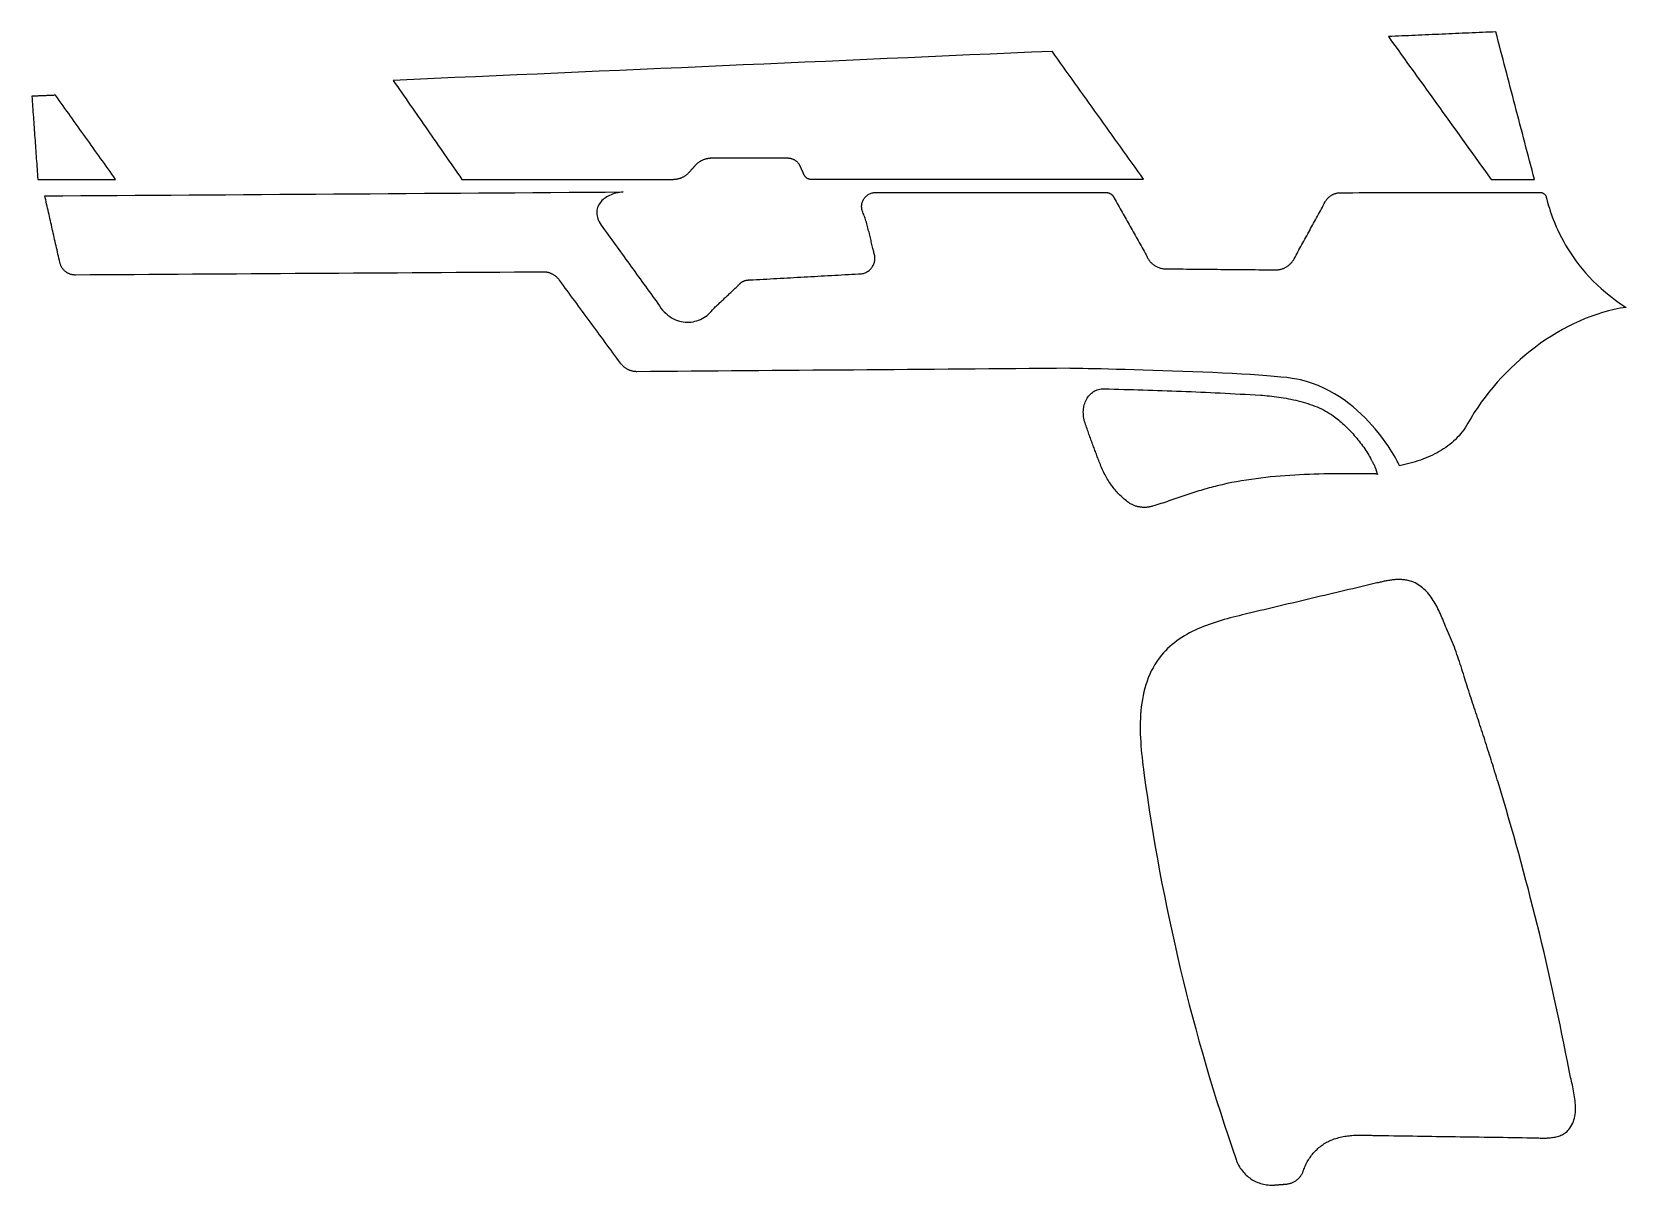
# Model space of a CAD drawing. Header units: metres. Extents: x 27 to 154, y -154 to -62.
import ezdxf

# ---------------------------------------------------------------- set-up
doc = ezdxf.new("R2010")
doc.units = ezdxf.units.M

msp = doc.modelspace()

# ---------------------------------------------------------------- linework, layer by layer
for points in [[(143.678148, -73.63333), (143.785844, -73.63333), (143.89354, -73.63333), (144.001236, -73.63333), (144.108932, -73.63333), (144.216628, -73.63333), (144.324324, -73.63333), (144.43202, -73.63333), (144.539716, -73.63333), (144.647412, -73.63333), (144.755108, -73.63333), (144.862804, -73.63333), (144.9705, -73.63333), (145.078196, -73.63333), (145.185892, -73.63333), (145.293588, -73.63333), (145.401284, -73.63333), (145.50898, -73.63333), (145.616676, -73.63333), (145.724372, -73.63333), (145.832068, -73.63333), (145.939764, -73.63333), (146.04746, -73.63333), (146.155156, -73.63333), (146.262852, -73.63333), (146.370548, -73.63333), (146.478244, -73.63333), (146.58594, -73.63333), (146.693636, -73.63333), (146.801332, -73.63333), (146.909028, -73.63333), (147.016724, -73.63333), (147.12442, -73.63333), (147.028154, -73.265284), (146.931888, -72.897238), (146.835622, -72.529192), (146.739356, -72.161146), (146.64309, -71.7931), (146.546824, -71.425054), (146.450558, -71.057008), (146.354292, -70.688962), (146.258026, -70.320916), (146.16176, -69.95287), (146.065494, -69.584824), (145.969228, -69.216778), (145.872962, -68.848732), (145.776696, -68.480686), (145.68043, -68.11264), (145.584164, -67.744594), (145.487898, -67.376548), (145.391632, -67.008502), (145.295366, -66.640456), (145.1991, -66.27241), (145.102834, -65.904364), (145.006568, -65.536318), (144.910302, -65.168272), (144.814036, -64.800226), (144.71777, -64.43218), (144.621504, -64.064134), (144.525238, -63.696088), (144.428972, -63.328042), (144.332706, -62.959996), (144.23644, -62.59195), (144.140174, -62.223904), (144.043908, -61.855858), (143.776192, -61.867542), (143.508476, -61.879226), (143.24076, -61.89091), (142.973044, -61.902594), (142.705328, -61.914278), (142.437612, -61.925962), (142.169896, -61.937646), (141.90218, -61.94933), (141.634464, -61.961014), (141.366748, -61.972698), (141.099032, -61.984382), (140.831316, -61.996066), (140.5636, -62.00775), (140.295884, -62.019434), (140.028168, -62.031118), (139.760452, -62.042802), (139.492736, -62.054486), (139.22502, -62.06617), (138.957304, -62.077854), (138.689588, -62.089538), (138.421872, -62.101222), (138.154156, -62.112906), (137.88644, -62.12459), (137.618724, -62.136274), (137.351008, -62.147958), (137.083292, -62.159642), (136.815576, -62.171326), (136.54786, -62.18301), (136.280144, -62.194694), (136.012428, -62.206378), (135.744712, -62.218062), (135.476996, -62.229746), (135.733028, -62.586108), (135.98906, -62.94247), (136.245092, -63.298832), (136.501124, -63.655194), (136.757156, -64.011556), (137.013188, -64.367918), (137.26922, -64.72428), (137.525252, -65.080642), (137.781284, -65.437004), (138.037316, -65.793366), (138.293348, -66.149728), (138.54938, -66.50609), (138.805412, -66.862452), (139.061444, -67.218814), (139.317476, -67.575176), (139.573508, -67.931538), (139.82954, -68.2879), (140.085572, -68.644262), (140.341604, -69.000624), (140.597636, -69.356986), (140.853668, -69.713348), (141.1097, -70.06971), (141.365732, -70.426072), (141.621764, -70.782434), (141.877796, -71.138796), (142.133828, -71.495158), (142.38986, -71.85152), (142.645892, -72.207882), (142.901924, -72.564244), (143.157956, -72.920606), (143.413988, -73.276968), (143.67002, -73.63333)], [(108.646214, -63.412116), (107.00385, -63.484506), (105.361486, -63.556896), (103.719122, -63.629286), (102.076758, -63.701676), (100.434394, -63.774066), (98.79203, -63.846456), (97.149666, -63.918846), (95.507302, -63.991236), (93.864938, -64.063626), (92.222574, -64.136016), (90.58021, -64.208406), (88.937846, -64.280796), (87.295482, -64.353186), (85.653118, -64.425576), (84.010754, -64.497966), (82.36839, -64.570356), (80.726026, -64.642746), (79.083662, -64.715136), (77.441298, -64.787526), (75.798934, -64.859916), (74.15657, -64.932306), (72.514206, -65.004696), (70.871842, -65.077086), (69.229478, -65.149476), (67.587114, -65.221866), (65.94475, -65.294256), (64.302386, -65.366646), (62.660022, -65.439036), (61.017658, -65.511426), (59.375294, -65.583816), (57.73293, -65.656206), (56.090566, -65.728596), (56.261762, -65.975484), (56.432958, -66.222372), (56.604154, -66.46926), (56.77535, -66.716148), (56.946546, -66.963036), (57.117742, -67.209924), (57.288938, -67.456812), (57.460134, -67.7037), (57.63133, -67.950588), (57.802526, -68.197476), (57.973722, -68.444364), (58.144918, -68.691252), (58.316114, -68.93814), (58.48731, -69.185028), (58.658506, -69.431916), (58.829702, -69.678804), (59.000898, -69.925692), (59.172094, -70.17258), (59.34329, -70.419468), (59.514486, -70.666356), (59.685682, -70.913244), (59.856878, -71.160132), (60.028074, -71.40702), (60.19927, -71.653908), (60.370466, -71.900796), (60.541662, -72.147684), (60.712858, -72.394572), (60.884054, -72.64146), (61.05525, -72.888348), (61.226446, -73.135236), (61.397642, -73.382124), (61.568838, -73.629012), (62.09538, -73.629012), (62.621922, -73.629012), (63.148464, -73.629012), (63.675006, -73.629012), (64.201548, -73.629012), (64.72809, -73.629012), (65.254632, -73.629012), (65.781174, -73.629012), (66.307716, -73.629012), (66.834258, -73.629012), (67.3608, -73.629012), (67.887342, -73.629012), (68.413884, -73.629012), (68.940426, -73.629012), (69.466968, -73.629012), (69.99351, -73.629012), (70.520052, -73.629012), (71.046594, -73.629012), (71.573136, -73.629012), (72.099678, -73.629012), (72.62622, -73.629012), (73.152762, -73.629012), (73.679304, -73.629012), (74.205846, -73.629012), (74.732388, -73.629012), (75.25893, -73.629012), (75.785472, -73.629012), (76.312014, -73.629012), (76.838556, -73.629012), (77.365098, -73.629012), (77.89164, -73.629012), (78.418182, -73.629012), (78.464664, -73.628504), (78.510892, -73.626726), (78.55712, -73.623678), (78.603094, -73.61936), (78.648814, -73.613772), (78.69428, -73.607168), (78.739492, -73.599294), (78.78445, -73.59015), (78.829154, -73.57999), (78.87335, -73.56856), (78.917292, -73.556114), (78.960726, -73.542398), (79.003906, -73.527666), (79.046578, -73.511918), (79.088742, -73.4949), (79.130652, -73.476866), (79.172054, -73.457816), (79.212948, -73.437496), (79.253334, -73.41616), (79.292958, -73.393808), (79.332074, -73.37044), (79.370682, -73.346056), (79.408528, -73.320656), (79.445866, -73.29424), (79.482442, -73.266808), (79.51851, -73.23836), (79.553816, -73.208896), (79.58836, -73.178416), (79.622142, -73.14692), (79.655162, -73.114662), (79.68742, -73.081388), (79.718916, -73.047098), (79.734156, -73.03008), (79.749396, -73.013062), (79.764636, -72.996044), (79.779876, -72.979026), (79.795116, -72.962008), (79.810356, -72.94499), (79.825596, -72.927972), (79.840836, -72.910954), (79.856076, -72.893936), (79.871316, -72.876918), (79.886556, -72.8599), (79.901796, -72.842882), (79.917036, -72.825864), (79.932276, -72.808846), (79.947516, -72.791828), (79.962756, -72.77481), (79.977996, -72.757792), (79.993236, -72.740774), (80.008476, -72.723756), (80.023716, -72.706738), (80.038956, -72.68972), (80.054196, -72.672702), (80.069436, -72.655684), (80.084676, -72.638666), (80.099916, -72.621648), (80.115156, -72.60463), (80.130396, -72.587612), (80.145636, -72.570594), (80.160876, -72.553576), (80.176116, -72.536558), (80.191356, -72.519794), (80.206596, -72.502776), (80.238092, -72.468486), (80.27035, -72.435212), (80.30337, -72.402954), (80.337152, -72.371458), (80.371696, -72.340978), (80.407002, -72.311514), (80.44307, -72.283066), (80.479646, -72.255634), (80.516984, -72.229218), (80.55483, -72.203818), (80.593438, -72.179434), (80.632554, -72.156066), (80.672178, -72.133714), (80.712564, -72.112378), (80.753458, -72.092058), (80.79486, -72.073008), (80.83677, -72.054974), (80.878934, -72.037956), (80.921606, -72.022208), (80.964786, -72.007476), (81.00822, -71.99376), (81.052162, -71.981314), (81.096358, -71.969884), (81.141062, -71.959724), (81.18602, -71.950834), (81.231232, -71.94296), (81.276698, -71.936356), (81.322418, -71.930768), (81.368392, -71.92645), (81.41462, -71.923402), (81.460848, -71.921624), (81.50733, -71.921116), (81.696052, -71.921116), (81.884774, -71.921116), (82.073496, -71.921116), (82.262218, -71.921116), (82.45094, -71.921116), (82.639662, -71.921116), (82.828384, -71.921116), (83.017106, -71.921116), (83.205828, -71.921116), (83.39455, -71.921116), (83.583272, -71.921116), (83.771994, -71.921116), (83.960716, -71.921116), (84.149438, -71.921116), (84.33816, -71.921116), (84.526882, -71.921116), (84.715604, -71.921116), (84.904326, -71.921116), (85.093048, -71.921116), (85.28177, -71.921116), (85.470492, -71.921116), (85.659214, -71.921116), (85.847936, -71.921116), (86.036658, -71.921116), (86.22538, -71.921116), (86.414102, -71.921116), (86.602824, -71.921116), (86.791546, -71.921116), (86.980268, -71.921116), (87.16899, -71.921116), (87.357712, -71.921116), (87.546434, -71.921116), (87.586566, -71.921878), (87.626444, -71.924164), (87.665814, -71.92772), (87.70493, -71.9328), (87.743792, -71.93915), (87.782146, -71.947024), (87.819992, -71.956168), (87.857584, -71.966582), (87.894668, -71.978266), (87.931244, -71.991474), (87.967312, -72.005952), (88.002618, -72.021446), (88.037416, -72.03821), (88.071452, -72.056244), (88.10498, -72.075548), (88.137746, -72.095868), (88.16975, -72.117458), (88.200992, -72.140064), (88.231472, -72.16394), (88.260936, -72.188832), (88.289638, -72.21474), (88.317324, -72.241664), (88.344248, -72.269604), (88.370156, -72.29856), (88.395048, -72.328532), (88.418924, -72.35952), (88.441784, -72.39127), (88.463374, -72.424036), (88.483948, -72.457818), (88.503252, -72.492362), (88.52154, -72.527668), (88.538558, -72.56399), (88.547702, -72.584564), (88.556846, -72.605138), (88.56599, -72.625712), (88.575134, -72.646286), (88.584278, -72.66686), (88.593422, -72.687434), (88.602566, -72.708008), (88.61171, -72.728582), (88.620854, -72.749156), (88.629998, -72.76973), (88.639142, -72.790304), (88.648286, -72.810878), (88.65743, -72.831452), (88.666574, -72.852026), (88.675718, -72.8726), (88.684862, -72.893174), (88.694006, -72.913748), (88.70315, -72.934322), (88.712294, -72.954896), (88.721438, -72.97547), (88.730582, -72.996044), (88.739726, -73.016618), (88.74887, -73.037192), (88.758014, -73.057766), (88.767158, -73.07834), (88.776302, -73.098914), (88.785446, -73.119488), (88.79459, -73.140062), (88.803734, -73.160636), (88.812878, -73.18121), (88.822022, -73.201784), (88.831166, -73.222358), (88.841834, -73.244964), (88.853264, -73.267062), (88.865202, -73.288652), (88.877902, -73.30948), (88.891364, -73.3298), (88.905588, -73.349612), (88.92032, -73.368916), (88.935814, -73.387458), (88.951816, -73.405492), (88.96858, -73.422764), (88.985852, -73.439528), (89.003632, -73.45553), (89.02192, -73.471024), (89.040716, -73.485756), (89.06002, -73.499726), (89.079832, -73.513188), (89.100152, -73.525888), (89.12098, -73.537826), (89.142062, -73.549002), (89.163652, -73.559416), (89.185496, -73.569068), (89.207848, -73.577958), (89.230454, -73.586086), (89.253568, -73.593452), (89.276936, -73.600056), (89.300558, -73.605644), (89.324434, -73.61047), (89.348564, -73.614534), (89.372948, -73.617582), (89.397332, -73.619868), (89.42197, -73.621138), (89.446862, -73.621646), (90.275156, -73.621646), (91.10345, -73.621646), (91.931744, -73.621646), (92.760038, -73.621646), (93.588332, -73.621646), (94.416626, -73.621646), (95.24492, -73.621646), (96.073214, -73.621646), (96.901508, -73.621646), (97.729802, -73.621646), (98.558096, -73.621646), (99.38639, -73.621646), (100.214684, -73.621646), (101.042978, -73.621646), (101.871272, -73.621646), (102.699566, -73.621646), (103.52786, -73.621646), (104.356154, -73.621646), (105.184448, -73.621646), (106.012742, -73.621646), (106.841036, -73.621646), (107.66933, -73.621646), (108.497624, -73.621646), (109.325918, -73.621646), (110.154212, -73.621646), (110.982506, -73.621646), (111.8108, -73.621646), (112.639094, -73.621646), (113.467388, -73.621646), (114.295682, -73.621646), (115.123976, -73.621646), (115.95227, -73.621646), (115.723924, -73.302114), (115.495578, -72.982582), (115.267232, -72.66305), (115.038886, -72.343518), (114.81054, -72.023986), (114.582194, -71.704454), (114.353848, -71.384922), (114.125502, -71.06539), (113.897156, -70.745858), (113.66881, -70.426326), (113.440464, -70.106794), (113.212118, -69.787262), (112.983772, -69.46773), (112.755426, -69.148198), (112.52708, -68.828666), (112.298734, -68.509134), (112.070388, -68.189602), (111.842042, -67.87007), (111.613696, -67.550538), (111.38535, -67.231006), (111.157004, -66.911474), (110.928658, -66.591942), (110.700312, -66.27241), (110.471966, -65.952878), (110.24362, -65.633346), (110.015274, -65.313814), (109.786928, -64.994282), (109.558582, -64.67475), (109.330236, -64.355218), (109.10189, -64.035686), (108.873544, -63.716154), (108.645198, -63.396622)], [(29.168344, -66.9163), (29.109162, -66.91884), (29.04998, -66.92138), (28.990798, -66.92392), (28.931616, -66.92646), (28.872434, -66.929), (28.813252, -66.93154), (28.75407, -66.93408), (28.694888, -66.93662), (28.635706, -66.93916), (28.576524, -66.9417), (28.517342, -66.94424), (28.45816, -66.94678), (28.398978, -66.94932), (28.339796, -66.95186), (28.280614, -66.9544), (28.221432, -66.95694), (28.16225, -66.95948), (28.103068, -66.96202), (28.043886, -66.96456), (27.984704, -66.9671), (27.925522, -66.96964), (27.86634, -66.97218), (27.807158, -66.97472), (27.747976, -66.97726), (27.688794, -66.9798), (27.629612, -66.98234), (27.57043, -66.98488), (27.511248, -66.98742), (27.452066, -66.98996), (27.392884, -66.9925), (27.333702, -66.99504), (27.27452, -66.99758), (27.289252, -67.204844), (27.303984, -67.412108), (27.318716, -67.619372), (27.333448, -67.826636), (27.34818, -68.0339), (27.362912, -68.241164), (27.377644, -68.448428), (27.392376, -68.655692), (27.407108, -68.862956), (27.42184, -69.07022), (27.436572, -69.277484), (27.451304, -69.484748), (27.466036, -69.692012), (27.480768, -69.899276), (27.4955, -70.10654), (27.510232, -70.313804), (27.524964, -70.521068), (27.539696, -70.728332), (27.554428, -70.935596), (27.56916, -71.14286), (27.583892, -71.350124), (27.598624, -71.557388), (27.613356, -71.764652), (27.628088, -71.971916), (27.64282, -72.17918), (27.657552, -72.386444), (27.672284, -72.593708), (27.687016, -72.800972), (27.701748, -73.008236), (27.71648, -73.2155), (27.731212, -73.422764), (27.745944, -73.630028), (27.94, -73.630028), (28.134056, -73.630028), (28.328112, -73.630028), (28.522168, -73.630028), (28.716224, -73.630028), (28.91028, -73.630028), (29.104336, -73.630028), (29.298392, -73.630028), (29.492448, -73.630028), (29.686504, -73.630028), (29.88056, -73.630028), (30.074616, -73.630028), (30.268672, -73.630028), (30.462728, -73.630028), (30.656784, -73.630028), (30.85084, -73.630028), (31.044896, -73.630028), (31.238952, -73.630028), (31.433008, -73.630028), (31.627064, -73.630028), (31.82112, -73.630028), (32.015176, -73.630028), (32.209232, -73.630028), (32.403288, -73.630028), (32.597344, -73.630028), (32.7914, -73.630028), (32.985456, -73.630028), (33.179512, -73.630028), (33.373568, -73.630028), (33.567624, -73.630028), (33.76168, -73.630028), (33.955736, -73.630028), (33.805876, -73.420224), (33.656016, -73.21042), (33.506156, -73.000616), (33.356296, -72.790812), (33.206436, -72.581008), (33.056576, -72.371204), (32.906716, -72.1614), (32.756856, -71.951596), (32.606996, -71.741792), (32.457136, -71.531988), (32.307276, -71.322184), (32.157416, -71.11238), (32.007556, -70.902576), (31.857696, -70.692772), (31.707836, -70.482968), (31.557976, -70.273164), (31.408116, -70.06336), (31.258256, -69.853556), (31.108396, -69.643752), (30.958536, -69.433948), (30.808676, -69.224144), (30.658816, -69.01434), (30.508956, -68.804536), (30.359096, -68.594732), (30.209236, -68.384928), (30.059376, -68.175124), (29.909516, -67.96532), (29.759656, -67.755516), (29.609796, -67.545712), (29.459936, -67.335908), (29.310076, -67.126104), (29.160216, -66.9163)], [(28.295092, -74.950066), (29.737304, -74.94016), (31.179516, -74.930254), (32.621728, -74.920348), (34.06394, -74.910442), (35.506152, -74.900536), (36.948364, -74.89063), (38.390576, -74.880724), (39.832788, -74.870818), (41.275, -74.860912), (42.717212, -74.851006), (44.159424, -74.8411), (45.601636, -74.831194), (47.043848, -74.821288), (48.48606, -74.811382), (49.928272, -74.801476), (51.370484, -74.79157), (52.812696, -74.781664), (54.254908, -74.771758), (55.69712, -74.761852), (57.139332, -74.751946), (58.581544, -74.74204), (60.023756, -74.732134), (61.465968, -74.722228), (62.90818, -74.712322), (64.350392, -74.702416), (65.792604, -74.69251), (67.234816, -74.682604), (68.677028, -74.672698), (70.11924, -74.662792), (71.561452, -74.652886), (73.003664, -74.64298), (74.445876, -74.633074), (74.294238, -74.647552), (74.146156, -74.668126), (74.002138, -74.694288), (73.862184, -74.726292), (73.726548, -74.76363), (73.595738, -74.806302), (73.469754, -74.854308), (73.34885, -74.90714), (73.233534, -74.965052), (73.123806, -75.027536), (73.020174, -75.094592), (72.922638, -75.165966), (72.831706, -75.241658), (72.747378, -75.321414), (72.670162, -75.405234), (72.600058, -75.49261), (72.537574, -75.583796), (72.48271, -75.678284), (72.435974, -75.776074), (72.39762, -75.876912), (72.367648, -75.980798), (72.346566, -76.087478), (72.334628, -76.196952), (72.331834, -76.308966), (72.338692, -76.423266), (72.355456, -76.539598), (72.382126, -76.657962), (72.41921, -76.778358), (72.466962, -76.900278), (72.525636, -77.023976), (72.595486, -77.148944), (72.676766, -77.275182), (72.818244, -77.470762), (72.959722, -77.666342), (73.1012, -77.861922), (73.242678, -78.057502), (73.384156, -78.253082), (73.525634, -78.448662), (73.667112, -78.644242), (73.80859, -78.839822), (73.950068, -79.035402), (74.091546, -79.230982), (74.233024, -79.426562), (74.374502, -79.622142), (74.51598, -79.817722), (74.657458, -80.013302), (74.798936, -80.208882), (74.940414, -80.404462), (75.081638, -80.600042), (75.223116, -80.795622), (75.364594, -80.991202), (75.506072, -81.186782), (75.64755, -81.382362), (75.789028, -81.577942), (75.930506, -81.773522), (76.071984, -81.969102), (76.213462, -82.164682), (76.35494, -82.360262), (76.496418, -82.555842), (76.637896, -82.751422), (76.779374, -82.947002), (76.920852, -83.142582), (77.06233, -83.338162), (77.203808, -83.533742), (77.325982, -83.72475), (77.453236, -83.901534), (77.585316, -84.064348), (77.72146, -84.213446), (77.861668, -84.349336), (78.005432, -84.472018), (78.152244, -84.581746), (78.30185, -84.679028), (78.453742, -84.763864), (78.607412, -84.836762), (78.762606, -84.897722), (78.91907, -84.947252), (79.076296, -84.985606), (79.233776, -85.013038), (79.391256, -85.029548), (79.548228, -85.035644), (79.704184, -85.03158), (79.85887, -85.01761), (80.012032, -84.993988), (80.162908, -84.960968), (80.311498, -84.918804), (80.45704, -84.868004), (80.59928, -84.808568), (80.737964, -84.74075), (80.872584, -84.665058), (81.002632, -84.581492), (81.127854, -84.490306), (81.247742, -84.392008), (81.362042, -84.286598), (81.470246, -84.174584), (81.5721, -84.05622), (81.666842, -83.931506), (81.728056, -83.873848), (81.78927, -83.81619), (81.850484, -83.758532), (81.911698, -83.700874), (81.972912, -83.643216), (82.034126, -83.585558), (82.09534, -83.5279), (82.156554, -83.470242), (82.217768, -83.412584), (82.278982, -83.354926), (82.340196, -83.297268), (82.40141, -83.23961), (82.462624, -83.181952), (82.523838, -83.124294), (82.585052, -83.066636), (82.646266, -83.008978), (82.70748, -82.95132), (82.768694, -82.893662), (82.829908, -82.836004), (82.891122, -82.778346), (82.952336, -82.720688), (83.01355, -82.66303), (83.074764, -82.605372), (83.135978, -82.547714), (83.197192, -82.490056), (83.258406, -82.432398), (83.31962, -82.37474), (83.380834, -82.317082), (83.442048, -82.259424), (83.503262, -82.201766), (83.564476, -82.144108), (83.62569, -82.08645), (83.646264, -82.060288), (83.667346, -82.034888), (83.68919, -82.01025), (83.711796, -81.986374), (83.73491, -81.96326), (83.758786, -81.940908), (83.78317, -81.919318), (83.808062, -81.89849), (83.833716, -81.878424), (83.859878, -81.859374), (83.886548, -81.841086), (83.913726, -81.82356), (83.941412, -81.806796), (83.969606, -81.791048), (83.998054, -81.776062), (84.02701, -81.761838), (84.056474, -81.74863), (84.086192, -81.736184), (84.116418, -81.724754), (84.146898, -81.714086), (84.177632, -81.704434), (84.208874, -81.695544), (84.24037, -81.68767), (84.27212, -81.680812), (84.304124, -81.67497), (84.336382, -81.66989), (84.36864, -81.665826), (84.401152, -81.662778), (84.433918, -81.660746), (84.466684, -81.65973), (84.499704, -81.65973), (84.532724, -81.660746), (84.803996, -81.645506), (85.075268, -81.630266), (85.34654, -81.615026), (85.617812, -81.599786), (85.889084, -81.584546), (86.160356, -81.569306), (86.431628, -81.554066), (86.7029, -81.538826), (86.974172, -81.523586), (87.245444, -81.508346), (87.516716, -81.493106), (87.787988, -81.477866), (88.05926, -81.462626), (88.330532, -81.447386), (88.601804, -81.432146), (88.873076, -81.416906), (89.144348, -81.401666), (89.41562, -81.386426), (89.686892, -81.371186), (89.958164, -81.355946), (90.229436, -81.340706), (90.500708, -81.325466), (90.77198, -81.310226), (91.043252, -81.294986), (91.314524, -81.279746), (91.585796, -81.264506), (91.857068, -81.249266), (92.12834, -81.234026), (92.399612, -81.218786), (92.670884, -81.203546), (92.942156, -81.188306), (93.213428, -81.173066), (93.293184, -81.174082), (93.371416, -81.170272), (93.448124, -81.161636), (93.523308, -81.148682), (93.596714, -81.131156), (93.668088, -81.109566), (93.73743, -81.083912), (93.80474, -81.054194), (93.869764, -81.02092), (93.932502, -80.98409), (93.9927, -80.943704), (94.050358, -80.900016), (94.105222, -80.85328), (94.157292, -80.803496), (94.206314, -80.750918), (94.252288, -80.695546), (94.29496, -80.637634), (94.33433, -80.577436), (94.370398, -80.514952), (94.402656, -80.450436), (94.431358, -80.384142), (94.45625, -80.31607), (94.477078, -80.246474), (94.493842, -80.175354), (94.506542, -80.102964), (94.514924, -80.029304), (94.518734, -79.954882), (94.518226, -79.879444), (94.512892, -79.803498), (94.502732, -79.727044), (94.487746, -79.650082), (94.46768, -79.572866), (94.44482, -79.492602), (94.421706, -79.408528), (94.398592, -79.320898), (94.375224, -79.229966), (94.351856, -79.135732), (94.328234, -79.038704), (94.304358, -78.939136), (94.280228, -78.837028), (94.255844, -78.732634), (94.231206, -78.626462), (94.206314, -78.518512), (94.180914, -78.409038), (94.15526, -78.298294), (94.129098, -78.18628), (94.102428, -78.073504), (94.07525, -77.96022), (94.047564, -77.846428), (94.01937, -77.732636), (93.990668, -77.618844), (93.961458, -77.505306), (93.931486, -77.392276), (93.901006, -77.280008), (93.869764, -77.168756), (93.83776, -77.058774), (93.805248, -76.950316), (93.771974, -76.843382), (93.737684, -76.73848), (93.702632, -76.63561), (93.666818, -76.53528), (93.630242, -76.43749), (93.59265, -76.342494), (93.554042, -76.250546), (93.526356, -76.180442), (93.50375, -76.110084), (93.48597, -76.039472), (93.473016, -75.96886), (93.464634, -75.898502), (93.460824, -75.828398), (93.461332, -75.758802), (93.466158, -75.689968), (93.475048, -75.621896), (93.488002, -75.55484), (93.50502, -75.489054), (93.525848, -75.424538), (93.550486, -75.361546), (93.57868, -75.300078), (93.61043, -75.240642), (93.645736, -75.182984), (93.684344, -75.127612), (93.726, -75.074526), (93.770958, -75.02398), (93.81871, -74.975974), (93.86951, -74.931016), (93.923104, -74.888852), (93.979238, -74.84999), (94.037912, -74.81443), (94.099126, -74.782426), (94.162626, -74.753978), (94.228412, -74.72934), (94.29623, -74.708766), (94.36608, -74.692256), (94.437708, -74.680064), (94.511114, -74.672444), (94.586298, -74.66965), (95.159068, -74.66965), (95.731838, -74.66965), (96.304608, -74.66965), (96.877378, -74.66965), (97.450148, -74.66965), (98.022918, -74.66965), (98.595688, -74.66965), (99.168458, -74.66965), (99.741228, -74.66965), (100.313998, -74.66965), (100.886768, -74.66965), (101.459538, -74.66965), (102.032308, -74.66965), (102.605078, -74.66965), (103.177848, -74.66965), (103.750618, -74.66965), (104.323388, -74.66965), (104.896158, -74.66965), (105.468928, -74.66965), (106.041698, -74.66965), (106.614468, -74.66965), (107.187238, -74.66965), (107.760008, -74.66965), (108.332778, -74.66965), (108.905548, -74.66965), (109.478318, -74.66965), (110.051088, -74.66965), (110.623858, -74.66965), (111.196628, -74.66965), (111.769398, -74.66965), (112.342168, -74.66965), (112.914938, -74.66965), (112.943132, -74.669904), (112.971072, -74.671174), (112.998758, -74.67346), (113.026444, -74.676762), (113.053876, -74.68108), (113.0808, -74.686414), (113.10747, -74.692764), (113.133886, -74.70013), (113.160048, -74.708258), (113.185702, -74.717402), (113.211102, -74.727562), (113.235994, -74.738484), (113.260378, -74.750168), (113.284508, -74.762868), (113.30813, -74.77633), (113.331244, -74.790554), (113.35385, -74.805794), (113.375694, -74.821796), (113.39703, -74.83856), (113.417858, -74.856086), (113.437924, -74.874374), (113.457482, -74.893424), (113.476278, -74.913236), (113.494312, -74.93381), (113.511838, -74.954892), (113.528602, -74.976736), (113.544604, -74.999342), (113.559844, -75.022456), (113.574322, -75.046332), (113.587784, -75.070716), (113.600484, -75.095608), (113.612168, -75.121262), (113.691924, -75.26274), (113.77168, -75.404218), (113.851436, -75.545696), (113.931192, -75.687174), (114.010948, -75.828652), (114.090704, -75.97013), (114.17046, -76.111608), (114.250216, -76.253086), (114.329972, -76.394564), (114.409728, -76.536042), (114.489484, -76.67752), (114.56924, -76.818998), (114.648996, -76.960476), (114.728752, -77.101954), (114.808508, -77.243432), (114.888264, -77.38491), (114.96802, -77.526388), (115.047776, -77.667866), (115.127532, -77.809344), (115.207288, -77.950822), (115.287044, -78.0923), (115.3668, -78.233778), (115.446556, -78.375256), (115.526312, -78.516734), (115.606068, -78.658212), (115.685824, -78.79969), (115.76558, -78.941168), (115.845336, -79.082646), (115.925092, -79.224124), (116.004848, -79.365602), (116.084604, -79.50708), (116.16436, -79.648558), (116.186458, -79.710788), (116.210842, -79.771748), (116.237512, -79.831184), (116.266468, -79.88935), (116.297456, -79.945992), (116.330476, -80.00111), (116.365528, -80.054704), (116.402612, -80.106774), (116.441474, -80.15732), (116.482368, -80.206088), (116.52504, -80.253078), (116.569236, -80.29829), (116.61521, -80.341724), (116.662708, -80.38338), (116.71173, -80.423258), (116.762276, -80.461104), (116.814092, -80.496918), (116.867432, -80.5307), (116.922042, -80.56245), (116.977922, -80.592168), (117.034818, -80.619854), (117.092984, -80.645254), (117.152166, -80.668368), (117.212364, -80.68945), (117.273578, -80.707992), (117.335554, -80.724248), (117.398292, -80.738218), (117.461792, -80.749648), (117.526054, -80.758538), (117.591078, -80.765142), (117.65661, -80.768952), (117.72265, -80.770222), (117.99697, -80.772762), (118.27129, -80.775302), (118.54561, -80.777842), (118.81993, -80.780382), (119.09425, -80.782922), (119.36857, -80.785462), (119.64289, -80.788002), (119.91721, -80.790542), (120.19153, -80.793082), (120.46585, -80.795622), (120.74017, -80.798162), (121.01449, -80.800702), (121.28881, -80.803242), (121.56313, -80.805782), (121.83745, -80.808322), (122.11177, -80.810862), (122.38609, -80.813402), (122.66041, -80.815942), (122.93473, -80.818482), (123.20905, -80.821022), (123.48337, -80.823562), (123.75769, -80.826102), (124.03201, -80.828642), (124.30633, -80.831182), (124.58065, -80.833722), (124.85497, -80.836262), (125.12929, -80.838802), (125.40361, -80.841342), (125.67793, -80.843882), (125.95225, -80.846422), (126.22657, -80.848962), (126.50089, -80.851502), (126.557786, -80.850486), (126.614428, -80.847438), (126.670562, -80.842612), (126.726442, -80.835754), (126.781814, -80.827118), (126.836678, -80.816704), (126.891034, -80.804512), (126.944882, -80.790288), (126.997968, -80.774286), (127.050546, -80.75676), (127.102362, -80.737456), (127.153416, -80.716374), (127.203708, -80.693514), (127.252984, -80.66913), (127.301498, -80.643222), (127.348996, -80.615536), (127.395732, -80.586326), (127.441452, -80.555592), (127.486156, -80.523334), (127.529844, -80.489552), (127.572262, -80.454246), (127.613664, -80.417416), (127.653796, -80.379316), (127.692658, -80.339692), (127.73025, -80.298798), (127.766572, -80.256634), (127.80137, -80.212946), (127.834898, -80.167988), (127.866902, -80.12176), (127.897382, -80.074262), (127.926338, -80.025494), (127.95377, -79.97571), (128.031494, -79.83347), (128.109218, -79.69123), (128.186942, -79.54899), (128.264666, -79.40675), (128.34239, -79.26451), (128.420114, -79.12227), (128.497838, -78.98003), (128.575562, -78.83779), (128.653286, -78.69555), (128.73101, -78.55331), (128.808734, -78.41107), (128.886458, -78.26883), (128.964182, -78.12659), (129.041906, -77.98435), (129.11963, -77.84211), (129.197354, -77.69987), (129.275078, -77.55763), (129.352802, -77.41539), (129.430526, -77.27315), (129.50825, -77.13091), (129.585974, -76.98867), (129.663698, -76.84643), (129.741422, -76.70419), (129.819146, -76.56195), (129.89687, -76.41971), (129.974594, -76.27747), (130.052318, -76.13523), (130.130042, -75.99299), (130.207766, -75.85075), (130.28549, -75.70851), (130.363214, -75.56627), (130.440938, -75.42403), (130.463798, -75.382628), (130.487928, -75.342242), (130.513328, -75.302872), (130.539998, -75.264518), (130.567684, -75.22718), (130.59664, -75.190858), (130.626612, -75.155806), (130.657854, -75.12177), (130.690112, -75.089004), (130.723386, -75.057254), (130.757676, -75.026774), (130.792728, -74.99731), (130.828796, -74.969116), (130.86588, -74.942192), (130.903726, -74.916538), (130.942334, -74.892154), (130.981704, -74.86904), (131.021836, -74.847196), (131.06273, -74.826876), (131.104386, -74.807826), (131.14655, -74.790046), (131.189476, -74.77379), (131.23291, -74.759058), (131.276852, -74.745596), (131.321302, -74.733658), (131.36626, -74.723244), (131.411726, -74.714354), (131.4577, -74.706988), (131.503928, -74.701146), (131.550664, -74.696828), (131.597654, -74.694034), (131.644898, -74.693018), (132.142484, -74.692256), (132.64007, -74.691494), (133.137656, -74.690732), (133.635242, -74.68997), (134.132828, -74.689208), (134.630414, -74.688446), (135.128, -74.687684), (135.625586, -74.686922), (136.123172, -74.68616), (136.620758, -74.685398), (137.118344, -74.684636), (137.61593, -74.683874), (138.113516, -74.683112), (138.611102, -74.68235), (139.108688, -74.681588), (139.606274, -74.680826), (140.10386, -74.680064), (140.601446, -74.679302), (141.099032, -74.67854), (141.596618, -74.677778), (142.094204, -74.677016), (142.59179, -74.676254), (143.089376, -74.675492), (143.586962, -74.67473), (144.084548, -74.673968), (144.582134, -74.673206), (145.07972, -74.672444), (145.577306, -74.671682), (146.074892, -74.67092), (146.572478, -74.670158), (147.070064, -74.669396), (147.56765, -74.668634), (147.589748, -74.668888), (147.611846, -74.670158), (147.63369, -74.672444), (147.65528, -74.675492), (147.676616, -74.679556), (147.697698, -74.684382), (147.718272, -74.68997), (147.738592, -74.696574), (147.758658, -74.70394), (147.778216, -74.712068), (147.79752, -74.720958), (147.816316, -74.73061), (147.834604, -74.741024), (147.852384, -74.7522), (147.869656, -74.764138), (147.88642, -74.776584), (147.902676, -74.789792), (147.918424, -74.803762), (147.933664, -74.81824), (147.948396, -74.83348), (147.962366, -74.849228), (147.975828, -74.865484), (147.988528, -74.882502), (148.000466, -74.900028), (148.011896, -74.918062), (148.022564, -74.936604), (148.03247, -74.955654), (148.041614, -74.975212), (148.049996, -74.995278), (148.057616, -75.015852), (148.06422, -75.036934), (148.070062, -75.05827), (148.107146, -75.204066), (148.149818, -75.365864), (148.198586, -75.542648), (148.253958, -75.733656), (148.316442, -75.93838), (148.386546, -76.155804), (148.464524, -76.38542), (148.551138, -76.626212), (148.646642, -76.877672), (148.751798, -77.138784), (148.86686, -77.40904), (148.992336, -77.687678), (149.128734, -77.973682), (149.276562, -78.266544), (149.436328, -78.565502), (149.608286, -78.869794), (149.793198, -79.178658), (149.991572, -79.491332), (150.203662, -79.807054), (150.429976, -80.125062), (150.671276, -80.444594), (150.927816, -80.764888), (151.200104, -81.085182), (151.488394, -81.404714), (151.793448, -81.722722), (152.115774, -82.038444), (152.45588, -82.351118), (152.81402, -82.660236), (153.190702, -82.964782), (153.586688, -83.263994), (154.002232, -83.557364), (154.437842, -83.843876), (153.967942, -83.919314), (153.498042, -84.013548), (153.028904, -84.125816), (152.560782, -84.255864), (152.094438, -84.403184), (151.630126, -84.567014), (151.168354, -84.7471), (150.709376, -84.942934), (150.253954, -85.154008), (149.802596, -85.380068), (149.355556, -85.620352), (148.913342, -85.874352), (148.476462, -86.14156), (148.045424, -86.421722), (147.620736, -86.714076), (147.202906, -87.018368), (146.792188, -87.33409), (146.389344, -87.66048), (145.994628, -87.997284), (145.608548, -88.343994), (145.231612, -88.700102), (144.864328, -89.0651), (144.50695, -89.43848), (144.16024, -89.819734), (143.824452, -90.208354), (143.500094, -90.604086), (143.187674, -91.006168), (142.8877, -91.414346), (142.60068, -91.827858), (142.326868, -92.24645), (142.067026, -92.66936), (141.821408, -93.096334), (141.716506, -93.276928), (141.605762, -93.451934), (141.48943, -93.621352), (141.36751, -93.785182), (141.24051, -93.943678), (141.108176, -94.096586), (140.971016, -94.244414), (140.82903, -94.386908), (140.682218, -94.524322), (140.530834, -94.65691), (140.375132, -94.784418), (140.215366, -94.9071), (140.051536, -95.02521), (139.883642, -95.138494), (139.712192, -95.247206), (139.537186, -95.3516), (139.358624, -95.451676), (139.17676, -95.547434), (138.991848, -95.638874), (138.803888, -95.72625), (138.613134, -95.809562), (138.41984, -95.889064), (138.224006, -95.964756), (138.025886, -96.036638), (137.82548, -96.104964), (137.623042, -96.169734), (137.418826, -96.230948), (137.212832, -96.28886), (137.005314, -96.34347), (136.796272, -96.394778), (136.586214, -96.443038), (136.374886, -96.48825), (136.367266, -96.472248), (136.34466, -96.425258), (136.306814, -96.349312), (136.253982, -96.245934), (136.18591, -96.117156), (136.102598, -95.964756), (136.003792, -95.790512), (135.889746, -95.596202), (135.760206, -95.383604), (135.615426, -95.15475), (135.455152, -94.911164), (135.279384, -94.654878), (135.088122, -94.38767), (134.881366, -94.111064), (134.658862, -93.827092), (134.420864, -93.537786), (134.167118, -93.24467), (133.897624, -92.949522), (133.612382, -92.654374), (133.311392, -92.36075), (132.994654, -92.070682), (132.661914, -91.785948), (132.313426, -91.508326), (131.948936, -91.239594), (131.568444, -90.98153), (131.17195, -90.735912), (130.759454, -90.504772), (130.330702, -90.289888), (129.885948, -90.092784), (129.424938, -89.915492), (128.947672, -89.75979), (128.45415, -89.627456), (128.167384, -89.568782), (127.809244, -89.51214), (127.385318, -89.457784), (126.900686, -89.40546), (126.360428, -89.355168), (125.770132, -89.306908), (125.134878, -89.26068), (124.46, -89.21623), (123.750832, -89.173812), (123.012454, -89.133426), (122.2502, -89.095072), (121.469404, -89.058496), (120.6754, -89.023952), (119.873268, -88.991186), (119.068342, -88.960452), (118.265956, -88.931496), (117.471444, -88.904572), (116.689886, -88.879426), (115.92687, -88.856058), (115.187476, -88.834468), (114.476784, -88.814656), (113.800382, -88.796622), (113.16335, -88.780366), (112.571022, -88.765888), (112.028478, -88.753188), (111.541306, -88.742266), (111.114586, -88.733122), (110.753652, -88.725756), (110.463838, -88.719914), (110.250224, -88.71585), (110.118144, -88.71331), (110.072932, -88.712548), (108.993686, -88.72093), (107.91444, -88.729312), (106.835194, -88.737694), (105.755948, -88.746076), (104.676702, -88.754458), (103.597456, -88.76284), (102.51821, -88.771222), (101.438964, -88.779604), (100.359718, -88.787986), (99.280472, -88.796368), (98.201226, -88.80475), (97.12198, -88.813132), (96.042734, -88.821514), (94.963488, -88.829896), (93.884242, -88.838278), (92.804996, -88.84666), (91.72575, -88.855042), (90.646504, -88.863424), (89.567258, -88.871806), (88.488012, -88.880188), (87.408766, -88.88857), (86.32952, -88.896952), (85.250274, -88.905334), (84.171028, -88.913716), (83.091782, -88.922098), (82.012536, -88.93048), (80.93329, -88.938862), (79.854044, -88.947244), (78.774798, -88.955626), (77.695552, -88.964008), (76.616306, -88.97239), (75.53706, -88.980772), (75.488546, -88.98001), (75.440286, -88.977724), (75.39228, -88.973914), (75.344528, -88.968834), (75.29703, -88.96223), (75.249786, -88.954356), (75.20305, -88.944958), (75.156568, -88.93429), (75.110594, -88.922352), (75.065128, -88.90889), (75.02017, -88.894158), (74.975466, -88.878156), (74.931524, -88.860884), (74.88809, -88.842342), (74.845164, -88.82253), (74.802746, -88.801448), (74.76109, -88.779096), (74.719942, -88.755474), (74.679556, -88.730582), (74.639932, -88.704674), (74.60107, -88.677496), (74.56297, -88.649302), (74.525632, -88.619838), (74.489056, -88.589358), (74.453496, -88.557608), (74.418698, -88.524842), (74.384916, -88.490806), (74.351896, -88.455754), (74.319892, -88.419686), (74.288904, -88.382602), (74.258932, -88.344502), (74.229976, -88.305386), (74.07783, -88.098376), (73.925684, -87.891366), (73.773538, -87.684356), (73.621392, -87.477346), (73.469246, -87.270336), (73.3171, -87.063326), (73.164954, -86.856316), (73.012808, -86.649306), (72.860662, -86.442296), (72.708516, -86.235286), (72.55637, -86.028276), (72.404224, -85.821266), (72.252078, -85.614256), (72.099932, -85.407246), (71.947786, -85.200236), (71.79564, -84.993226), (71.643494, -84.786216), (71.491348, -84.579206), (71.339202, -84.372196), (71.187056, -84.165186), (71.03491, -83.958176), (70.882764, -83.751166), (70.730618, -83.544156), (70.578472, -83.337146), (70.426326, -83.130136), (70.27418, -82.923126), (70.122034, -82.716116), (69.969888, -82.509106), (69.817742, -82.302096), (69.665596, -82.095086), (69.51345, -81.888076), (69.361304, -81.681066), (69.333618, -81.643474), (69.304916, -81.606898), (69.275198, -81.571338), (69.244464, -81.536794), (69.212968, -81.503266), (69.180456, -81.470754), (69.147182, -81.439258), (69.112892, -81.408778), (69.07784, -81.379314), (69.042026, -81.35112), (69.00545, -81.323942), (68.968112, -81.29778), (68.930012, -81.272888), (68.891404, -81.249012), (68.852034, -81.226406), (68.812156, -81.204816), (68.771516, -81.184496), (68.730368, -81.165446), (68.688712, -81.147666), (68.646548, -81.130902), (68.603876, -81.115408), (68.560696, -81.101184), (68.517008, -81.08823), (68.472812, -81.076546), (68.428362, -81.066132), (68.383404, -81.056988), (68.338192, -81.049368), (68.292726, -81.043018), (68.247006, -81.037938), (68.201032, -81.034128), (68.154804, -81.031842), (68.108322, -81.030826), (66.941192, -81.038192), (65.774062, -81.045558), (64.606932, -81.052924), (63.439802, -81.06029), (62.272672, -81.067656), (61.105542, -81.075022), (59.938412, -81.082388), (58.771282, -81.089754), (57.604152, -81.09712), (56.437022, -81.104486), (55.269892, -81.111852), (54.102762, -81.119218), (52.935632, -81.126584), (51.768502, -81.13395), (50.601372, -81.141316), (49.434242, -81.148682), (48.267112, -81.156048), (47.099982, -81.163414), (45.932852, -81.17078), (44.765722, -81.178146), (43.598592, -81.185512), (42.431462, -81.192878), (41.264332, -81.200244), (40.097202, -81.20761), (38.930072, -81.214976), (37.762942, -81.222342), (36.595812, -81.229708), (35.428682, -81.237074), (34.261552, -81.24444), (33.094422, -81.251806), (31.927292, -81.259172), (30.760162, -81.266538), (30.704028, -81.265776), (30.648402, -81.262474), (30.593284, -81.256886), (30.538674, -81.249012), (30.484826, -81.238852), (30.43174, -81.226406), (30.379416, -81.211674), (30.328108, -81.19491), (30.277562, -81.17586), (30.228032, -81.154778), (30.179518, -81.131664), (30.132274, -81.106772), (30.086046, -81.079848), (30.041088, -81.051146), (29.9974, -81.020412), (29.954982, -80.9879), (29.914088, -80.953864), (29.874464, -80.91805), (29.836364, -80.880458), (29.799788, -80.841342), (29.76499, -80.800702), (29.731716, -80.758538), (29.70022, -80.71485), (29.670502, -80.669892), (29.642562, -80.62341), (29.616654, -80.575658), (29.592778, -80.526636), (29.57068, -80.476344), (29.550868, -80.425036), (29.533088, -80.372458), (29.517594, -80.318864), (29.504386, -80.264254), (29.466794, -80.09763), (29.429202, -79.931006), (29.39161, -79.764382), (29.354018, -79.597758), (29.316426, -79.431134), (29.278834, -79.26451), (29.241242, -79.097886), (29.20365, -78.931262), (29.166058, -78.764638), (29.128466, -78.598014), (29.090874, -78.43139), (29.053282, -78.264766), (29.01569, -78.098142), (28.978098, -77.931518), (28.940506, -77.764894), (28.902914, -77.59827), (28.865322, -77.431646), (28.82773, -77.265022), (28.790138, -77.098398), (28.752546, -76.931774), (28.714954, -76.76515), (28.677362, -76.598526), (28.63977, -76.431902), (28.602178, -76.265278), (28.564586, -76.098654), (28.526994, -75.93203), (28.489402, -75.765406), (28.45181, -75.598782), (28.414218, -75.432158), (28.376626, -75.265534), (28.339034, -75.09891), (28.301442, -74.932286)], [(112.803686, -90.351102), (113.198402, -90.361262), (113.591086, -90.371676), (113.981992, -90.38209), (114.37112, -90.392758), (114.758724, -90.40368), (115.144804, -90.414856), (115.529614, -90.426286), (115.913408, -90.43797), (116.29644, -90.449908), (116.67871, -90.4621), (117.060472, -90.4748), (117.44198, -90.487754), (117.823234, -90.501216), (118.204488, -90.514932), (118.585996, -90.529156), (118.967758, -90.543888), (119.350282, -90.558874), (119.733314, -90.574368), (120.117362, -90.59037), (120.502426, -90.60688), (120.88876, -90.624152), (121.276618, -90.641932), (121.666, -90.66022), (122.05716, -90.67927), (122.450352, -90.698828), (122.845576, -90.719148), (123.243086, -90.74023), (123.643136, -90.76182), (124.045726, -90.784172), (124.45111, -90.807286), (124.859542, -90.831162), (125.271276, -90.8558), (125.445012, -90.86723), (125.62205, -90.880692), (125.801882, -90.896186), (125.984508, -90.913712), (126.169674, -90.93327), (126.356872, -90.955114), (126.545848, -90.979244), (126.736602, -91.00566), (126.928626, -91.034616), (127.121666, -91.065858), (127.315468, -91.09964), (127.509778, -91.135962), (127.704342, -91.175078), (127.898906, -91.216988), (128.093216, -91.261438), (128.286764, -91.308936), (128.47955, -91.359228), (128.671066, -91.412568), (128.861312, -91.468956), (129.04978, -91.528392), (129.23647, -91.590876), (129.420874, -91.656662), (129.602738, -91.72575), (129.781808, -91.79814), (129.95783, -91.873832), (130.13055, -91.95308), (130.299714, -92.035884), (130.465068, -92.122244), (130.626358, -92.212414), (130.78333, -92.30614), (130.935476, -92.403676), (131.082796, -92.505022), (131.187952, -92.581476), (131.293616, -92.661486), (131.399534, -92.744544), (131.505706, -92.83065), (131.612132, -92.919804), (131.718558, -93.011752), (131.82473, -93.106494), (131.930648, -93.20403), (132.036312, -93.303852), (132.141468, -93.406214), (132.246116, -93.510608), (132.350256, -93.617288), (132.45338, -93.726), (132.555742, -93.83649), (132.657088, -93.948758), (132.757164, -94.06255), (132.856224, -94.177866), (132.95376, -94.294706), (133.049772, -94.412816), (133.14426, -94.531942), (133.23697, -94.652084), (133.327902, -94.773242), (133.417056, -94.895162), (133.503924, -95.01759), (133.58876, -95.140526), (133.67131, -95.26397), (133.75132, -95.387668), (133.82879, -95.51162), (133.90372, -95.635572), (133.975856, -95.75927), (134.045198, -95.882714), (134.111492, -96.005904), (134.137654, -96.055434), (134.162292, -96.101916), (134.185406, -96.145858), (134.20725, -96.18726), (134.227824, -96.226376), (134.247382, -96.263206), (134.26567, -96.298258), (134.282942, -96.331532), (134.299452, -96.363536), (134.314946, -96.39427), (134.329678, -96.423734), (134.343648, -96.452436), (134.35711, -96.48063), (134.370064, -96.508316), (134.38251, -96.535748), (134.394448, -96.56318), (134.406132, -96.590866), (134.417562, -96.61906), (134.428738, -96.647762), (134.439914, -96.677226), (134.45109, -96.70796), (134.462266, -96.739964), (134.473442, -96.773238), (134.484872, -96.80829), (134.496556, -96.84512), (134.508748, -96.884236), (134.521448, -96.925638), (134.534656, -96.96958), (134.548372, -97.016316), (134.56285, -97.065846), (134.57809, -97.118424), (134.594092, -97.174558), (134.58444, -97.172018), (134.574534, -97.169478), (134.564628, -97.167192), (134.554722, -97.164906), (134.544816, -97.16262), (134.53491, -97.160334), (134.525004, -97.158048), (134.514844, -97.156016), (134.504684, -97.153984), (134.494524, -97.151952), (134.484364, -97.14992), (134.474204, -97.148142), (134.464044, -97.146364), (134.45363, -97.144586), (134.443216, -97.143062), (134.432802, -97.141538), (134.422388, -97.140014), (134.411974, -97.13849), (134.401306, -97.13722), (134.390638, -97.13595), (134.37997, -97.13468), (134.369302, -97.133664), (134.35838, -97.132648), (134.347458, -97.131886), (134.336536, -97.131124), (134.325614, -97.130362), (134.314438, -97.129854), (134.303262, -97.129346), (134.292086, -97.128838), (134.28091, -97.128584), (134.26948, -97.12833), (134.25805, -97.12833), (133.862826, -97.127314), (133.468364, -97.126552), (133.074664, -97.126044), (132.681726, -97.126044), (132.289296, -97.126806), (131.897628, -97.12833), (131.506468, -97.13087), (131.115816, -97.13468), (130.725926, -97.140014), (130.33629, -97.146872), (129.947162, -97.155762), (129.558542, -97.16643), (129.17043, -97.179384), (128.782572, -97.194624), (128.394968, -97.212658), (128.007872, -97.233232), (127.62103, -97.256854), (127.234442, -97.283524), (126.847854, -97.313496), (126.46152, -97.347024), (126.07544, -97.384362), (125.68936, -97.42551), (125.30328, -97.470722), (124.917454, -97.520252), (124.531628, -97.5741), (124.145548, -97.632774), (123.759468, -97.696274), (123.373388, -97.7646), (122.987054, -97.83826), (122.60072, -97.917254), (122.214132, -98.001836), (121.82729, -98.09226), (121.662444, -98.1329), (121.498106, -98.17481), (121.334276, -98.21799), (121.170954, -98.26244), (121.00814, -98.30816), (120.84558, -98.354896), (120.683528, -98.402648), (120.52173, -98.451416), (120.360186, -98.500946), (120.19915, -98.551492), (120.038368, -98.6028), (119.87784, -98.654616), (119.717312, -98.70694), (119.557038, -98.759772), (119.397018, -98.813112), (119.236998, -98.86696), (119.077232, -98.921062), (118.917466, -98.975418), (118.7577, -99.029774), (118.597934, -99.084384), (118.438168, -99.138994), (118.278402, -99.19335), (118.118636, -99.247706), (117.958616, -99.301808), (117.798596, -99.355656), (117.638322, -99.408996), (117.477794, -99.462082), (117.317012, -99.51466), (117.155976, -99.566476), (116.994686, -99.617784), (116.833142, -99.66833), (116.671344, -99.718114), (116.67109, -99.718114), (116.670836, -99.718114), (116.670582, -99.718114), (116.670328, -99.718114), (116.670074, -99.718114), (116.66982, -99.718114), (116.669566, -99.718114), (116.669312, -99.718114), (116.669058, -99.718114), (116.668804, -99.718114), (116.66855, -99.718114), (116.668296, -99.718114), (116.668042, -99.718114), (116.667788, -99.718114), (116.667534, -99.718114), (116.66728, -99.718114), (116.667026, -99.718114), (116.666772, -99.718114), (116.666518, -99.718114), (116.666264, -99.718114), (116.66601, -99.718114), (116.665756, -99.718114), (116.665502, -99.718114), (116.665248, -99.718114), (116.664994, -99.718114), (116.66474, -99.718114), (116.664486, -99.718114), (116.664232, -99.718114), (116.663978, -99.718114), (116.663724, -99.718114), (116.66347, -99.718114), (116.663216, -99.718114), (116.602256, -99.73564), (116.541042, -99.751388), (116.479574, -99.765612), (116.417852, -99.778058), (116.355876, -99.788726), (116.2939, -99.797616), (116.23167, -99.804728), (116.16944, -99.810062), (116.10721, -99.813618), (116.04498, -99.81565), (115.98275, -99.815904), (115.92052, -99.81438), (115.858544, -99.811078), (115.796822, -99.805998), (115.7351, -99.799394), (115.673632, -99.791012), (115.612418, -99.780852), (115.551712, -99.768914), (115.49126, -99.755198), (115.431316, -99.739958), (115.371626, -99.72294), (115.312444, -99.704144), (115.25377, -99.68357), (115.195604, -99.661472), (115.1382, -99.637596), (115.081304, -99.611942), (115.02517, -99.58451), (114.969798, -99.555554), (114.914934, -99.52482), (114.861086, -99.492308), (114.808, -99.458272), (114.755676, -99.422458), (114.66576, -99.35718), (114.57686, -99.28987), (114.488976, -99.220528), (114.402362, -99.149154), (114.316764, -99.075748), (114.232436, -99.00031), (114.149378, -98.92284), (114.067336, -98.843338), (113.986564, -98.761804), (113.907062, -98.678492), (113.82883, -98.593148), (113.751868, -98.506026), (113.676176, -98.416872), (113.601754, -98.32594), (113.528602, -98.23323), (113.45672, -98.138742), (113.386362, -98.042222), (113.317274, -97.943924), (113.24971, -97.844102), (113.183416, -97.742502), (113.118646, -97.639124), (113.055146, -97.533968), (112.99317, -97.427288), (112.932718, -97.31883), (112.87379, -97.208848), (112.816132, -97.097342), (112.759998, -96.984312), (112.705388, -96.869504), (112.652302, -96.753172), (112.600994, -96.635316), (112.55121, -96.51619), (112.50295, -96.39554), (112.460532, -96.287082), (112.418876, -96.180148), (112.377982, -96.074484), (112.337596, -95.97009), (112.297718, -95.866712), (112.258348, -95.76435), (112.219486, -95.663004), (112.181132, -95.56242), (112.143032, -95.462344), (112.105186, -95.36303), (112.067848, -95.26397), (112.030764, -95.165164), (111.993934, -95.066612), (111.957104, -94.96806), (111.920528, -94.869508), (111.883952, -94.770702), (111.84763, -94.671642), (111.811308, -94.572328), (111.774986, -94.472506), (111.738664, -94.371922), (111.702088, -94.270576), (111.665512, -94.168468), (111.628682, -94.065344), (111.591598, -93.96095), (111.55426, -93.85554), (111.516668, -93.748606), (111.478822, -93.640402), (111.440468, -93.53042), (111.40186, -93.418914), (111.362744, -93.305376), (111.32312, -93.19006), (111.282988, -93.072712), (111.243872, -92.947998), (111.211106, -92.82303), (111.184944, -92.697808), (111.165132, -92.573094), (111.151416, -92.448888), (111.143796, -92.325444), (111.142272, -92.203016), (111.14659, -92.082112), (111.157004, -91.962986), (111.173006, -91.845638), (111.19485, -91.730576), (111.222282, -91.618054), (111.255048, -91.50858), (111.293402, -91.402154), (111.33709, -91.29903), (111.385858, -91.199716), (111.439706, -91.104466), (111.498634, -91.01328), (111.562642, -90.926666), (111.631476, -90.844878), (111.705136, -90.768424), (111.783368, -90.697304), (111.866172, -90.632026), (111.953548, -90.57259), (112.045242, -90.519504), (112.141254, -90.473022), (112.241584, -90.433398), (112.345978, -90.400886), (112.454436, -90.37574), (112.566958, -90.358214), (112.68329, -90.348816), (112.803432, -90.3478)], [(140.02512, -109.3089), (139.972542, -109.168184), (139.918694, -109.026706), (139.863322, -108.88472), (139.806426, -108.74248), (139.748006, -108.60024), (139.688062, -108.458254), (139.62634, -108.316776), (139.562586, -108.175806), (139.4968, -108.035852), (139.428982, -107.897168), (139.358878, -107.760262), (139.286488, -107.62488), (139.211812, -107.491784), (139.134596, -107.360974), (139.05484, -107.232704), (138.97229, -107.107228), (138.886946, -106.9848), (138.798808, -106.865674), (138.707622, -106.750104), (138.613134, -106.638344), (138.515598, -106.530648), (138.41476, -106.42727), (138.310366, -106.328464), (138.20267, -106.234484), (138.091164, -106.145584), (137.976102, -106.062018), (137.85723, -105.984294), (137.734294, -105.912412), (137.607294, -105.846626), (137.47623, -105.78719), (137.341102, -105.734358), (137.201656, -105.688384), (137.121392, -105.665778), (137.040874, -105.645712), (136.960102, -105.628186), (136.878822, -105.6132), (136.797288, -105.6005), (136.7155, -105.590086), (136.633458, -105.581958), (136.551416, -105.575862), (136.46912, -105.571798), (136.38657, -105.569766), (136.303766, -105.569512), (136.220962, -105.571036), (136.137904, -105.574338), (136.054846, -105.579164), (135.971788, -105.585514), (135.88873, -105.593388), (135.805418, -105.602532), (135.722106, -105.612946), (135.638794, -105.62463), (135.555482, -105.63733), (135.472424, -105.651046), (135.389366, -105.665524), (135.306308, -105.681018), (135.223504, -105.697274), (135.1407, -105.714038), (135.05815, -105.731564), (134.9756, -105.749598), (134.893304, -105.76814), (134.811262, -105.786936), (134.72922, -105.805986), (134.647432, -105.82529), (134.565898, -105.844594), (134.244334, -105.920794), (133.92277, -105.996994), (133.601206, -106.073194), (133.279642, -106.149394), (132.958078, -106.225594), (132.636514, -106.301794), (132.31495, -106.377994), (131.993386, -106.454194), (131.671822, -106.530394), (131.350258, -106.606594), (131.028694, -106.682794), (130.70713, -106.758994), (130.385566, -106.835194), (130.064002, -106.911394), (129.742438, -106.987594), (129.420874, -107.063794), (129.09931, -107.139994), (128.777746, -107.216194), (128.456182, -107.292394), (128.134618, -107.368594), (127.813054, -107.444794), (127.49149, -107.520994), (127.169926, -107.597194), (126.848362, -107.673394), (126.526798, -107.749594), (126.205234, -107.825794), (125.88367, -107.901994), (125.562106, -107.978194), (125.240542, -108.054394), (124.918978, -108.130594), (124.597414, -108.206794), (124.27585, -108.282994), (124.03836, -108.339636), (123.799854, -108.39704), (123.56084, -108.455714), (123.321318, -108.515658), (123.081796, -108.577126), (122.842274, -108.640372), (122.603006, -108.70565), (122.364246, -108.77296), (122.126248, -108.84281), (121.889012, -108.9152), (121.653046, -108.990384), (121.418604, -109.068616), (121.185686, -109.15015), (120.954546, -109.23524), (120.725692, -109.32414), (120.499124, -109.41685), (120.275096, -109.513878), (120.053862, -109.615224), (119.835422, -109.721142), (119.620284, -109.831886), (119.408448, -109.94771), (119.200422, -110.068868), (118.996206, -110.19536), (118.796054, -110.327694), (118.600474, -110.46587), (118.409212, -110.610142), (118.222776, -110.760764), (118.04142, -110.91799), (117.865398, -111.082074), (117.69471, -111.25327), (117.529864, -111.431578), (117.37086, -111.617506), (117.184424, -111.855758), (117.010942, -112.10036), (116.85016, -112.351058), (116.70157, -112.607598), (116.564918, -112.869726), (116.439696, -113.137188), (116.32565, -113.40973), (116.222272, -113.686844), (116.129308, -113.96853), (116.04625, -114.25428), (115.972844, -114.54384), (115.908582, -114.836956), (115.85321, -115.133374), (115.80622, -115.43284), (115.767358, -115.734846), (115.736116, -116.039392), (115.71224, -116.34597), (115.695222, -116.654326), (115.684808, -116.964206), (115.68049, -117.27561), (115.682014, -117.587776), (115.689126, -117.900704), (115.701064, -118.21414), (115.717828, -118.527576), (115.738656, -118.841012), (115.763548, -119.15394), (115.791996, -119.466106), (115.823492, -119.777256), (115.857782, -120.087136), (115.894358, -120.395492), (115.932966, -120.701816), (115.973098, -121.006108), (116.108988, -121.990104), (116.250974, -122.973338), (116.399056, -123.955556), (116.553234, -124.936758), (116.713508, -125.916944), (116.880132, -126.896114), (117.052852, -127.874268), (117.231668, -128.851152), (117.41658, -129.82702), (117.607334, -130.801618), (117.804184, -131.774946), (118.00713, -132.747004), (118.216172, -133.717792), (118.43131, -134.68731), (118.652544, -135.655304), (118.87962, -136.621774), (119.112792, -137.586974), (119.351806, -138.55065), (119.596916, -139.512802), (119.848122, -140.473176), (120.10517, -141.432026), (120.368314, -142.389098), (120.6373, -143.344646), (120.912128, -144.298416), (121.193052, -145.250408), (121.479818, -146.200622), (121.772426, -147.148804), (122.07113, -148.095208), (122.375676, -149.03958), (122.686064, -149.98192), (123.002294, -150.922228), (123.324366, -151.860504), (123.36907, -151.981408), (123.418346, -152.099518), (123.47194, -152.21458), (123.529852, -152.326848), (123.592082, -152.436068), (123.658376, -152.541986), (123.72848, -152.644602), (123.802394, -152.743916), (123.880118, -152.839928), (123.961398, -152.932384), (124.04598, -153.021284), (124.133864, -153.106374), (124.224796, -153.187654), (124.318776, -153.265124), (124.415804, -153.338784), (124.515626, -153.40838), (124.617988, -153.473912), (124.72289, -153.535126), (124.830332, -153.592022), (124.94006, -153.6446), (125.05182, -153.692606), (125.165612, -153.73604), (125.281182, -153.774902), (125.39853, -153.808938), (125.517656, -153.838148), (125.638306, -153.862532), (125.760226, -153.88209), (125.883416, -153.896568), (126.007876, -153.905712), (126.133352, -153.909776), (126.25959, -153.908506), (126.38659, -153.901648), (126.416054, -153.899362), (126.445518, -153.897076), (126.474982, -153.89479), (126.504446, -153.892504), (126.53391, -153.890218), (126.56312, -153.887932), (126.59233, -153.885646), (126.62154, -153.88336), (126.65075, -153.881074), (126.67996, -153.878788), (126.70917, -153.876502), (126.73838, -153.874216), (126.76759, -153.87193), (126.7968, -153.869644), (126.82601, -153.867358), (126.85522, -153.865072), (126.88443, -153.862786), (126.91364, -153.8605), (126.942596, -153.858214), (126.971552, -153.855928), (127.000508, -153.853642), (127.029464, -153.851356), (127.05842, -153.84907), (127.087376, -153.846784), (127.116332, -153.844498), (127.145034, -153.842212), (127.173736, -153.839926), (127.202438, -153.83764), (127.23114, -153.835354), (127.259842, -153.833068), (127.288544, -153.830782), (127.316992, -153.828496), (127.37592, -153.8224), (127.434594, -153.814272), (127.492506, -153.804112), (127.54991, -153.79192), (127.606552, -153.777696), (127.662686, -153.76144), (127.718058, -153.743152), (127.772668, -153.723086), (127.826262, -153.700988), (127.879094, -153.677112), (127.93091, -153.651458), (127.98171, -153.623772), (128.031494, -153.594562), (128.080008, -153.563574), (128.127506, -153.530808), (128.173734, -153.496264), (128.218692, -153.460196), (128.26238, -153.422604), (128.304544, -153.383234), (128.345438, -153.34234), (128.384808, -153.299922), (128.422654, -153.256234), (128.458722, -153.211022), (128.493266, -153.164286), (128.526032, -153.11628), (128.55702, -153.067004), (128.58623, -153.016204), (128.613662, -152.964134), (128.639316, -152.910794), (128.662938, -152.856438), (128.684528, -152.800812), (128.704086, -152.743916), (128.738122, -152.643586), (128.774952, -152.544272), (128.814576, -152.44572), (128.856994, -152.348184), (128.901952, -152.251664), (128.949704, -152.15616), (128.999996, -152.061926), (129.052828, -151.968962), (129.107946, -151.877268), (129.165604, -151.787098), (129.225548, -151.698452), (129.287778, -151.61133), (129.35204, -151.525986), (129.418588, -151.442166), (129.487168, -151.360124), (129.55778, -151.280114), (129.630424, -151.202136), (129.7051, -151.12619), (129.781554, -151.052276), (129.859786, -150.980394), (129.939796, -150.910798), (130.02133, -150.843488), (130.104642, -150.778718), (130.189478, -150.716234), (130.275838, -150.656544), (130.363722, -150.599394), (130.452876, -150.544784), (130.5433, -150.492968), (130.634994, -150.4442), (130.727958, -150.398226), (130.821938, -150.3553), (130.917188, -150.315422), (131.040378, -150.267924), (131.162298, -150.224236), (131.283202, -150.184104), (131.40309, -150.147528), (131.522216, -150.114254), (131.64058, -150.084028), (131.758182, -150.05685), (131.875276, -150.03272), (131.991862, -150.011384), (132.108194, -149.992588), (132.224018, -149.976332), (132.339842, -149.962362), (132.455412, -149.950424), (132.570982, -149.940518), (132.686806, -149.932644), (132.80263, -149.926548), (132.918962, -149.921976), (133.035548, -149.918928), (133.152642, -149.91715), (133.270244, -149.916642), (133.388608, -149.91715), (133.507734, -149.91842), (133.627622, -149.920452), (133.748526, -149.922992), (133.870446, -149.92604), (133.993636, -149.929342), (134.118096, -149.932898), (134.243826, -149.936454), (134.37108, -149.94001), (134.499858, -149.943312), (134.63016, -149.946106), (134.76224, -149.948392), (135.141462, -149.95398), (135.520684, -149.959568), (135.899906, -149.965156), (136.279128, -149.970744), (136.65835, -149.976332), (137.037572, -149.98192), (137.416794, -149.987508), (137.796016, -149.993096), (138.175238, -149.998684), (138.55446, -150.004272), (138.933682, -150.00986), (139.312904, -150.015448), (139.692126, -150.021036), (140.071348, -150.026624), (140.45057, -150.032212), (140.829792, -150.0378), (141.209014, -150.043388), (141.588236, -150.048976), (141.967458, -150.054564), (142.34668, -150.060152), (142.725902, -150.06574), (143.105124, -150.071328), (143.484346, -150.076916), (143.863568, -150.082504), (144.24279, -150.088092), (144.622012, -150.09368), (145.001234, -150.099268), (145.380456, -150.104856), (145.759678, -150.110698), (146.1389, -150.11654), (146.518122, -150.122382), (146.897344, -150.128224), (146.988784, -150.130002), (147.082002, -150.132542), (147.176998, -150.135336), (147.273264, -150.138638), (147.3708, -150.14194), (147.469606, -150.144988), (147.569174, -150.147528), (147.669504, -150.14956), (147.770596, -150.15083), (147.871942, -150.151084), (147.973542, -150.150068), (148.075396, -150.147782), (148.176996, -150.143718), (148.278342, -150.137876), (148.37918, -150.130002), (148.47951, -150.119842), (148.579078, -150.107142), (148.67763, -150.091648), (148.775166, -150.07336), (148.871432, -150.05177), (148.966174, -150.026878), (149.059392, -149.99843), (149.150832, -149.966172), (149.24024, -149.930104), (149.327616, -149.889718), (149.412706, -149.845014), (149.495256, -149.795738), (149.575266, -149.741636), (149.652482, -149.682454), (149.72665, -149.618192), (149.797516, -149.548342), (149.86508, -149.472904), (149.957536, -149.354286), (150.040086, -149.231096), (150.112984, -149.103334), (150.176484, -148.971508), (150.231348, -148.835872), (150.27783, -148.69668), (150.316184, -148.554186), (150.346918, -148.408644), (150.37054, -148.260308), (150.387558, -148.109686), (150.398226, -147.956778), (150.402798, -147.802092), (150.402036, -147.645882), (150.396194, -147.488402), (150.385526, -147.329906), (150.370794, -147.170648), (150.352252, -147.010882), (150.330154, -146.850862), (150.305008, -146.691096), (150.277322, -146.531838), (150.247604, -146.373088), (150.216108, -146.215354), (150.183342, -146.05889), (150.14956, -145.904204), (150.11527, -145.751296), (150.08098, -145.60042), (150.046944, -145.452084), (150.01367, -145.306542), (149.981666, -145.163794), (149.951186, -145.024348), (149.922738, -144.888458), (149.896576, -144.756378), (149.756622, -144.028668), (149.614382, -143.301466), (149.469602, -142.574772), (149.322536, -141.848586), (149.17293, -141.122908), (149.020784, -140.397738), (148.866352, -139.673076), (148.70938, -138.948922), (148.550122, -138.225276), (148.388324, -137.502138), (148.22424, -136.779508), (148.057616, -136.05764), (147.888706, -135.33628), (147.717256, -134.615428), (147.54352, -133.895338), (147.367244, -133.175756), (147.188682, -132.456682), (147.00758, -131.73837), (146.824192, -131.020566), (146.638518, -130.303524), (146.450304, -129.58699), (146.259804, -128.871218), (146.066764, -128.156208), (145.871438, -127.441706), (145.673572, -126.727966), (145.47342, -126.014734), (145.270982, -125.302264), (145.066004, -124.590556), (144.85874, -123.87961), (144.64919, -123.169426), (144.4371, -122.45975), (144.222724, -121.750836), (144.162018, -121.551954), (144.101312, -121.353072), (144.040352, -121.154444), (143.979138, -120.955816), (143.91767, -120.757188), (143.856202, -120.55856), (143.79448, -120.360186), (143.732504, -120.161812), (143.670528, -119.963438), (143.608298, -119.765064), (143.545814, -119.56669), (143.483076, -119.36857), (143.420338, -119.17045), (143.357346, -118.97233), (143.2941, -118.77421), (143.2306, -118.576344), (143.1671, -118.378478), (143.103346, -118.180612), (143.039338, -117.982746), (142.975076, -117.785134), (142.910814, -117.587522), (142.846298, -117.38991), (142.781528, -117.192298), (142.716758, -116.99494), (142.651734, -116.797582), (142.586456, -116.600224), (142.520924, -116.402866), (142.455392, -116.205762), (142.389606, -116.008658), (142.323566, -115.811554), (142.257526, -115.61445), (142.191232, -115.4176), (142.12824, -115.229386), (142.06601, -115.040156), (142.004288, -114.849656), (141.94282, -114.65814), (141.88186, -114.465862), (141.821154, -114.272822), (141.760448, -114.07902), (141.699742, -113.88471), (141.639036, -113.689892), (141.57833, -113.49482), (141.51737, -113.29924), (141.456156, -113.10366), (141.394434, -112.907826), (141.332204, -112.711992), (141.269466, -112.516412), (141.20622, -112.321086), (141.142212, -112.126014), (141.077188, -111.93145), (141.011402, -111.737394), (140.9446, -111.543846), (140.876528, -111.35106), (140.807186, -111.159036), (140.736574, -110.968028), (140.664692, -110.778036), (140.591286, -110.58906), (140.516356, -110.401354), (140.439648, -110.214918), (140.361162, -110.030006), (140.280898, -109.846618), (140.198602, -109.664754), (140.114274, -109.484668), (140.027914, -109.30636)]]:
    msp.add_lwpolyline(points)

doc.saveas('drawing.dxf')
